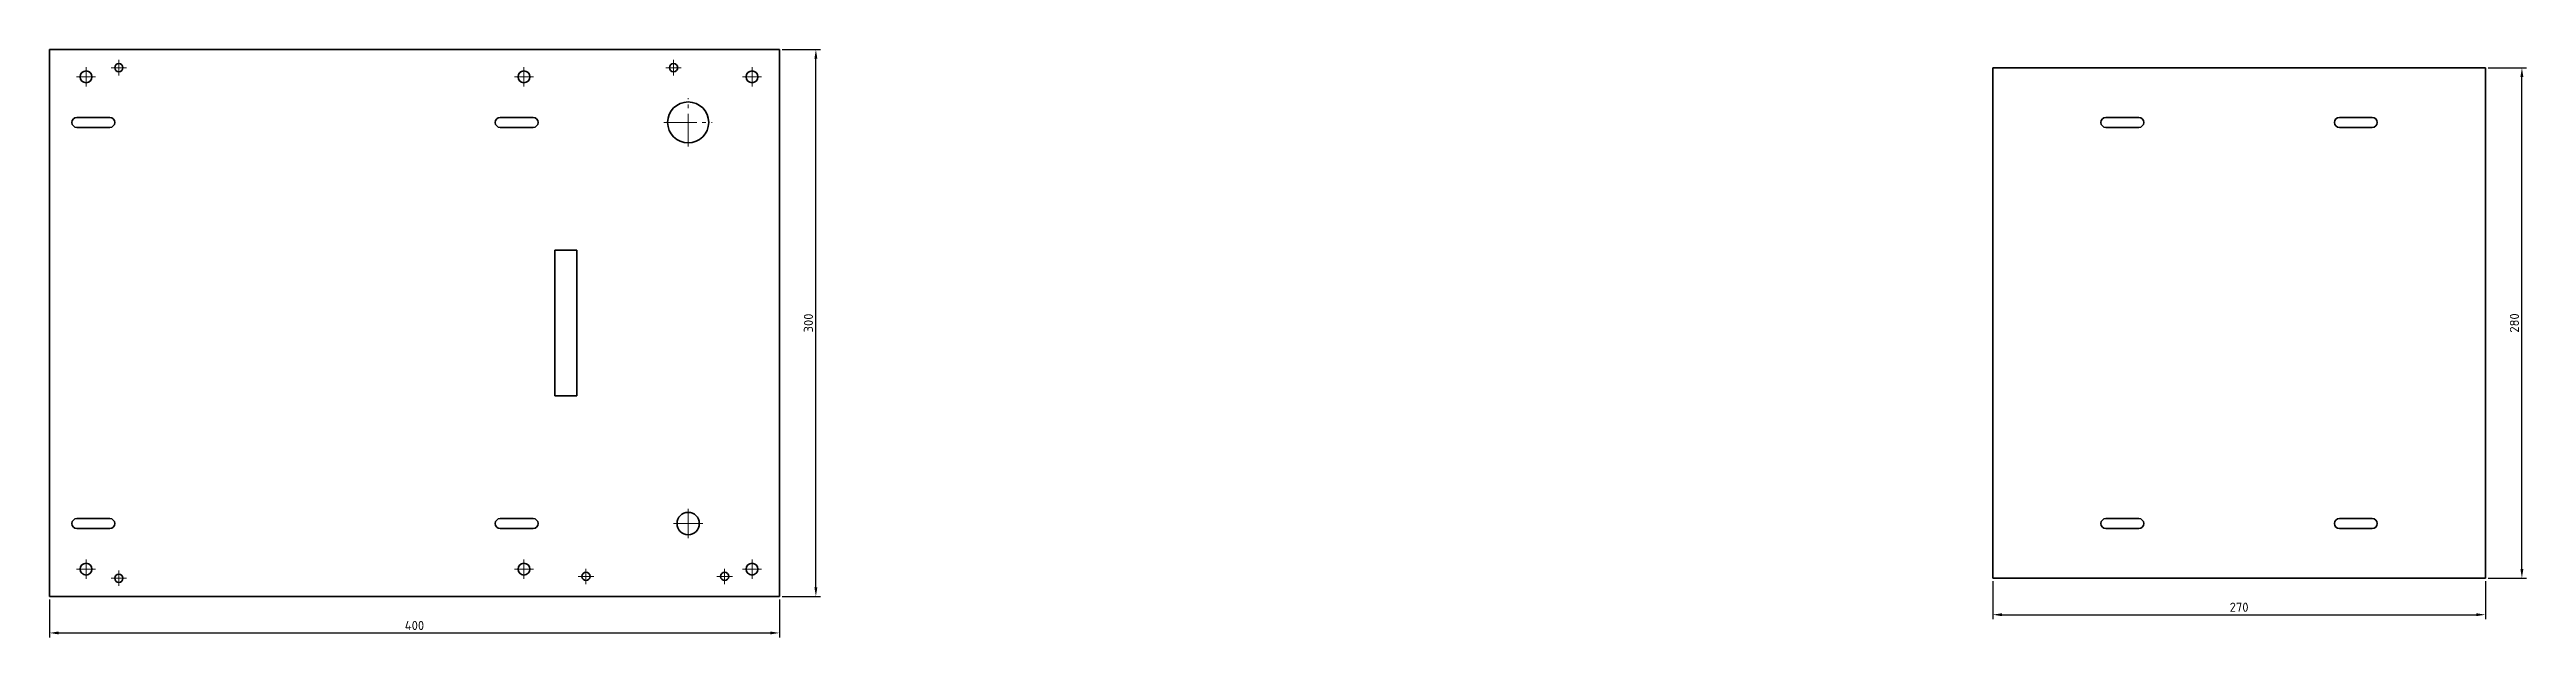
# Model space of a CAD drawing. Header units: millimetres. Extents: x 2065 to 9328, y -1428 to 511.
# Drawn here: x 6326 to 7684, y -118 to 205 of the extents above; entities that cross this region are included whole.
import ezdxf

# ---------------------------------------------------------------- set-up
doc = ezdxf.new("R2010")
doc.units = ezdxf.units.MM
doc.linetypes.add('CENTER_ISO', pattern=[26, 18, -3, 2, -3])
for name, color, linetype, lineweight in [('2D-VISIBLE', 7, 'Continuous', 35), ('CENTER', 1, 'CENTER_ISO', 18), ('DIMENSIONS', 4, 'Continuous', 18)]:
    doc.layers.add(name, color=color, linetype=linetype, lineweight=lineweight)
doc.styles.add('ISO', font='isocpeur.ttf')
doc.styles.add('OpenSansCondensed-Light', font='OpenSansCondensed-Light.ttf')
doc.dimstyles.new('EZDXF', dxfattribs={"dimtxt": 0.25, "dimasz": 0.175, "dimexe": 0.375, "dimexo": 0.125, "dimgap": 0.1, "dimtad": 1, "dimlfac": 100, "dimzin": 12, "dimdsep": 46, "dimtxsty": 'OpenSansCondensed-Light', "dimblk": 'ARCHTICK', "dimcen": 2.5, "dimazin": 3, "dimtfac": 0.5, "dimtmove": 2, "dimatfit": 3})

msp = doc.modelspace()

# ---------------------------------------------------------------- blocks, each defined once
blk = doc.blocks.new('_CLOSEDFILLED')
at = {"color": 0, "linetype": 'BYBLOCK'}
blk.add_solid([(-1, 0.16), (0, 0), (-1, -0.16)], dxfattribs=at)
blk = doc.blocks.new('*D13')
at = {"color": 4}
for p, q in [((6326, -96.6), (6326, -117.5)), ((6726, -96.6), (6726, -117.5)), ((6331, -115), (6721, -115))]:
    blk.add_line(p, q, dxfattribs=at)
at = {"layer": 'Defpoints'}
for p in [(6326, -95), (6726, -95), (6326, -115)]:
    blk.add_point(p, dxfattribs=at)
at = {"layer": 'DIMENSIONS', "color": 4, "xscale": 5, "yscale": 5, "rotation": 180}
blk.add_blockref('_CLOSEDFILLED', (6326, -115), dxfattribs=at)
at = {"layer": 'DIMENSIONS', "color": 4, "xscale": 5, "yscale": 5}
blk.add_blockref('_CLOSEDFILLED', (6726, -115), dxfattribs=at)
at = {"layer": 'DIMENSIONS', "color": 7, "insert": (6526, -110.9), "char_height": 5, "attachment_point": 5, "style": 'ISO'}
blk.add_mtext('400', dxfattribs=at)
blk = doc.blocks.new('*D14')
at = {"color": 4}
for p, q in [((6727.6, 205), (6748.5, 205)), ((6746, -90), (6746, 200)), ((6727.6, -95), (6748.5, -95))]:
    blk.add_line(p, q, dxfattribs=at)
at = {"layer": 'Defpoints'}
for p in [(6726, 205), (6726, -95), (6746, -95)]:
    blk.add_point(p, dxfattribs=at)
at = {"layer": 'DIMENSIONS', "color": 4, "xscale": 5, "yscale": 5}
for p, rotation in [((6746, 205), 90), ((6746, -95), 270)]:
    blk.add_blockref('_CLOSEDFILLED', p, dxfattribs=dict(at, rotation=rotation))
at = {"layer": 'DIMENSIONS', "color": 7, "insert": (6741.9, 55), "char_height": 5, "attachment_point": 5, "rotation": 90, "style": 'ISO'}
blk.add_mtext('300', dxfattribs=at)
blk = doc.blocks.new('*D15')
at = {"color": 4}
for p, q in [((7391, -86.6), (7391, -107.5)), ((7661, -86.6), (7661, -107.5)), ((7396, -105), (7656, -105))]:
    blk.add_line(p, q, dxfattribs=at)
at = {"layer": 'Defpoints'}
for p in [(7391, -85), (7661, -85), (7391, -105)]:
    blk.add_point(p, dxfattribs=at)
at = {"layer": 'DIMENSIONS', "color": 4, "xscale": 5, "yscale": 5, "rotation": 180}
blk.add_blockref('_CLOSEDFILLED', (7391, -105), dxfattribs=at)
at = {"layer": 'DIMENSIONS', "color": 4, "xscale": 5, "yscale": 5}
blk.add_blockref('_CLOSEDFILLED', (7661, -105), dxfattribs=at)
at = {"layer": 'DIMENSIONS', "color": 7, "insert": (7526, -100.9), "char_height": 5, "attachment_point": 5, "style": 'ISO'}
blk.add_mtext('270', dxfattribs=at)
blk = doc.blocks.new('*D16')
at = {"color": 4}
for p, q in [((7662.6, 195), (7683.5, 195)), ((7681, -80), (7681, 190)), ((7662.6, -85), (7683.5, -85))]:
    blk.add_line(p, q, dxfattribs=at)
at = {"layer": 'Defpoints'}
for p in [(7661, 195), (7661, -85), (7681, -85)]:
    blk.add_point(p, dxfattribs=at)
at = {"layer": 'DIMENSIONS', "color": 4, "xscale": 5, "yscale": 5}
for p, rotation in [((7681, 195), 90), ((7681, -85), 270)]:
    blk.add_blockref('_CLOSEDFILLED', p, dxfattribs=dict(at, rotation=rotation))
at = {"layer": 'DIMENSIONS', "color": 7, "insert": (7676.9, 55), "char_height": 5, "attachment_point": 5, "rotation": 90, "style": 'ISO'}
blk.add_mtext('280', dxfattribs=at)

# ---------------------------------------------------------------- dimensions: what is measured, and where the dimension line sits
at = {"layer": 'DIMENSIONS'}
for base, p1, p2, picture, middle in [((6746, -95), (6726, -95), (6726, 205), '*D14', (6741.9, 55)), ((7681, -85), (7661, -85), (7661, 195), '*D16', (7676.9, 55))]:
    dim = msp.add_linear_dim(base=base, p1=p1, p2=p2, angle=90, dimstyle='EZDXF', override={"dimscale": 2, "dimtxt": 2.5, "dimasz": 2.5, "dimexe": 1.25, "dimexo": 0.8, "dimgap": 0.8, "dimtad": 1, "dimtih": 0, "dimtoh": 0, "dimdec": 1, "dimlfac": 1, "dimzin": 8, "dimdsep": 46, "dimpost": '', "dimtxsty": 'ISO', "dimtsz": 0, "dimdle": 0, "dimclrd": 4, "dimclre": 4, "dimclrt": 7}, dxfattribs=at)
    dim.commit()
    dim.dimension.update_dxf_attribs({"geometry": picture, "text_midpoint": middle})
for base, p1, p2, picture, middle in [((6326, -115), (6326, -95), (6726, -95), '*D13', (6526, -110.9)), ((7391, -105), (7391, -85), (7661, -85), '*D15', (7526, -100.9))]:
    dim = msp.add_linear_dim(base=base, p1=p1, p2=p2, dimstyle='EZDXF', override={"dimscale": 2, "dimtxt": 2.5, "dimasz": 2.5, "dimexe": 1.25, "dimexo": 0.8, "dimgap": 0.8, "dimtad": 1, "dimtih": 0, "dimtoh": 0, "dimdec": 1, "dimlfac": 1, "dimzin": 8, "dimdsep": 46, "dimpost": '', "dimtxsty": 'ISO', "dimtsz": 0, "dimdle": 0, "dimclrd": 4, "dimclre": 4, "dimclrt": 7}, dxfattribs=at)
    dim.commit()
    dim.dimension.update_dxf_attribs({"geometry": picture, "text_midpoint": middle})

# ---------------------------------------------------------------- linework, layer by layer
at = {"layer": '2D-VISIBLE'}
for p, q in [((6726, 205), (6326, 205)), ((6326, 205), (6326, -95)), ((6726, -95), (6726, 205)), ((7661, 195), (7391, 195)), ((7391, 195), (7391, -85)), ((7661, -85), (7661, 195)), ((6341, 167.75), (6359, 167.75)), ((6573, 167.75), (6591, 167.75)), ((7453, 167.75), (7471, 167.75)), ((7581, 167.75), (7599, 167.75)), ((6359, 162.25), (6341, 162.25)), ((6591, 162.25), (6573, 162.25)), ((7471, 162.25), (7453, 162.25)), ((7599, 162.25), (7581, 162.25)), ((6603, 95), (6615, 95)), ((6603, 15), (6603, 95)), ((6615, 95), (6615, 15)), ((6615, 15), (6603, 15)), ((6341, -52.25), (6359, -52.25)), ((6573, -52.25), (6591, -52.25)), ((7453, -52.25), (7471, -52.25)), ((7581, -52.25), (7599, -52.25)), ((6359, -57.75), (6341, -57.75)), ((6591, -57.75), (6573, -57.75)), ((7471, -57.75), (7453, -57.75)), ((7599, -57.75), (7581, -57.75)), ((6326, -95), (6726, -95)), ((7391, -85), (7661, -85))]:
    msp.add_line(p, q, dxfattribs=at)
for centre, radius in [((6346, 190), 3.25), ((6364, 195), 2.25), ((6586, 190), 3.25), ((6668, 195), 2.25), ((6711, 190), 3.25), ((6676, 165), 11.25), ((6676, -55), 6.1), ((6346, -80), 3.25), ((6586, -80), 3.25), ((6711, -80), 3.25), ((6364, -85), 2.25), ((6620, -84), 2.25), ((6696, -84), 2.25)]:
    msp.add_circle(centre, radius, dxfattribs=at)
for centre, start, end in [((6341, 165), 90, 270), ((6359, 165), 270, 90), ((6573, 165), 90, 270), ((6591, 165), 270, 90), ((7453, 165), 90, 270), ((7471, 165), 270, 90), ((7581, 165), 90, 270), ((7599, 165), 270, 90), ((6341, -55), 90, 270), ((6359, -55), 270, 90), ((6573, -55), 90, 270), ((6591, -55), 270, 90), ((7453, -55), 90, 270), ((7471, -55), 270, 90), ((7581, -55), 90, 270), ((7599, -55), 270, 90)]:
    msp.add_arc(centre, 2.75, start, end, dxfattribs=at)
at = {"layer": 'CENTER'}
for p, q in [((6346, 184.75), (6346, 195.25)), ((6359.75, 195), (6368.25, 195)), ((6364, 190.75), (6364, 199.25)), ((6586, 184.75), (6586, 195.25)), ((6663.75, 195), (6672.25, 195)), ((6668, 190.75), (6668, 199.25)), ((6711, 184.75), (6711, 195.25)), ((6340.75, 190), (6351.25, 190)), ((6580.75, 190), (6591.25, 190)), ((6676, 151.75), (6676, 178.25)), ((6705.75, 190), (6716.25, 190)), ((6662.75, 165), (6689.25, 165)), ((6676, -63.1), (6676, -46.9)), ((6667.9, -55), (6684.1, -55)), ((6340.75, -80), (6351.25, -80)), ((6346, -85.25), (6346, -74.75)), ((6364, -89.25), (6364, -80.75)), ((6580.75, -80), (6591.25, -80)), ((6586, -85.25), (6586, -74.75)), ((6620, -88.25), (6620, -79.75)), ((6696, -88.25), (6696, -79.75)), ((6705.75, -80), (6716.25, -80)), ((6711, -85.25), (6711, -74.75)), ((6359.75, -85), (6368.25, -85)), ((6615.75, -84), (6624.25, -84)), ((6691.75, -84), (6700.25, -84))]:
    msp.add_line(p, q, dxfattribs=at)

msp.set_redraw_order([(e.dxf.handle, doc.entitydb.next_handle()) for e in msp.query("TEXT MTEXT ATTDEF DIMENSION ARC_DIMENSION")])  # texts and dimensions are drawn at this point

doc.saveas('drawing.dxf')
